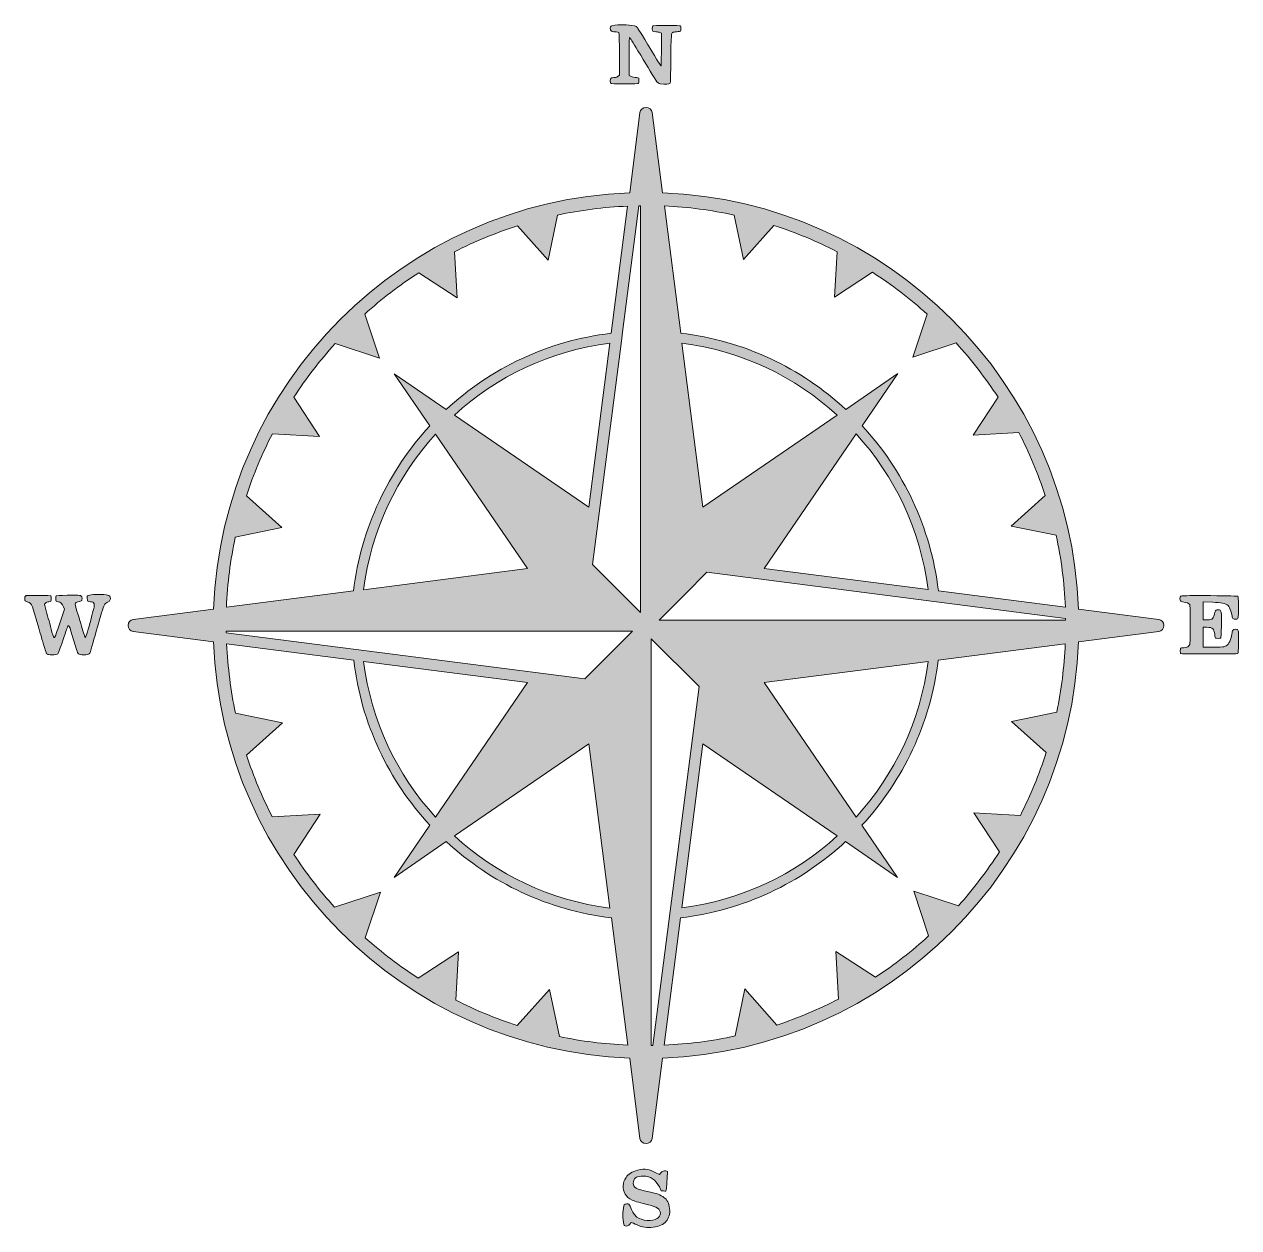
# Model space of a CAD drawing. Header units: inches. Extents: x 393 to 893, y -981 to -486.
import ezdxf

# ---------------------------------------------------------------- set-up
doc = ezdxf.new("R2010")
doc.units = ezdxf.units.IN
doc.header["$MEASUREMENT"] = 0
doc.layers.add('Layer 1', color=7, linetype='Continuous')

# ---------------------------------------------------------------- blocks, each defined once
blk = doc.blocks.new('block 3')
at = {"layer": 'Layer 1', "true_color": 0x3f403f}
h = blk.add_hatch(color=49, dxfattribs=at)
h.dxf.hatch_style = 2
edge = h.paths.add_edge_path()
edge.add_spline(control_points=[(637.04, -488.93), (637.62, -488.93), (638.04, -489.02), (638.12, -489.18), (638.29, -489.35), (638.37, -492.34), (638.37, -498.07), (638.37, -498.07), (638.37, -506.71), (638.37, -506.71), (638.37, -506.71), (637.87, -507.13), (637.87, -507.13), (637.62, -507.38), (637.04, -507.63), (636.13, -507.71), (635.3, -507.79), (634.88, -507.88), (634.8, -507.96), (634.71, -508.04), (634.63, -508.46), (634.63, -509.04), (634.63, -509.7), (634.71, -510.04), (634.8, -510.12), (634.88, -510.2), (636.79, -510.29), (640.53, -510.29), (644.27, -510.29), (646.1, -510.2), (646.26, -510.12), (646.35, -510.04), (646.43, -509.7), (646.43, -509.04), (646.43, -508.38), (646.43, -508.04), (646.35, -507.96), (646.26, -507.88), (645.76, -507.79), (644.85, -507.63), (643.94, -507.54), (643.27, -507.38), (642.94, -507.13), (642.94, -507.13), (642.36, -506.8), (642.36, -506.8), (642.36, -506.8), (642.36, -498.99), (642.36, -498.99), (642.36, -493.75), (642.44, -491.18), (642.61, -491.26), (642.69, -491.26), (643.85, -493.09), (646.01, -496.66), (649.09, -501.81), (651.58, -505.88), (653.41, -508.79), (653.99, -509.7), (654.57, -510.2), (655.15, -510.29), (657.48, -510.62), (658.81, -510.54), (659.31, -510.04), (659.39, -509.95), (659.47, -506.55), (659.56, -499.9), (659.56, -494), (659.72, -490.76), (659.89, -490.01), (659.97, -489.43), (660.22, -489.1), (660.55, -489.02), (660.64, -489.02), (661.13, -488.93), (661.97, -488.85), (662.96, -488.77), (663.46, -488.68), (663.54, -488.6), (663.63, -488.52), (663.71, -488.19), (663.71, -487.52), (663.71, -486.86), (663.63, -486.52), (663.54, -486.44), (663.46, -486.36), (661.55, -486.27), (657.81, -486.27), (654.16, -486.27), (652.24, -486.36), (652.08, -486.44), (652, -486.52), (651.91, -486.94), (651.91, -487.52), (651.91, -488.19), (652, -488.52), (652.08, -488.6), (652.16, -488.68), (652.58, -488.77), (653.32, -488.85), (654.16, -488.93), (654.74, -489.02), (655.07, -489.18), (655.07, -489.18), (655.65, -489.43), (655.65, -489.43), (655.65, -489.43), (655.65, -496.33), (655.65, -496.33), (655.65, -500.9), (655.57, -503.06), (655.49, -502.89), (655.4, -502.73), (655.24, -502.48), (655.07, -502.23), (654.9, -502.06), (654.16, -500.81), (652.83, -498.65), (648.51, -491.51), (646.18, -487.69), (645.76, -487.11), (645.51, -486.86), (645.18, -486.61), (644.6, -486.44), (641.61, -485.78), (638.45, -485.78), (635.3, -486.36), (634.71, -486.44), (634.46, -487.02), (634.71, -488.1), (634.88, -488.68), (635.63, -488.93), (637.04, -488.93)], knot_values=[0, 0, 0, 0, 1, 1, 1, 2, 2, 2, 3, 3, 3, 4, 4, 4, 5, 5, 5, 6, 6, 6, 7, 7, 7, 8, 8, 8, 9, 9, 9, 10, 10, 10, 11, 11, 11, 12, 12, 12, 13, 13, 13, 14, 14, 14, 15, 15, 15, 16, 16, 16, 17, 17, 17, 18, 18, 18, 19, 19, 19, 20, 20, 20, 21, 21, 21, 22, 22, 22, 23, 23, 23, 24, 24, 24, 25, 25, 25, 26, 26, 26, 27, 27, 27, 28, 28, 28, 29, 29, 29, 30, 30, 30, 31, 31, 31, 32, 32, 32, 33, 33, 33, 34, 34, 34, 35, 35, 35, 36, 36, 36, 37, 37, 37, 38, 38, 38, 39, 39, 39, 40, 40, 40, 41, 41, 41, 42, 42, 42, 43, 43, 43, 44, 44, 44, 44], degree=3, periodic=1)
h = blk.add_hatch(color=49, dxfattribs=at)
h.dxf.hatch_style = 2
edge = h.paths.add_edge_path()
edge.add_spline(control_points=[(860.54, -730.8), (860.54, -730.8), (827.47, -726.56), (827.47, -726.56), (823.98, -633.59), (749.04, -558.64), (656.07, -555.15), (656.07, -555.15), (651.83, -522.08), (651.83, -522.08), (651.66, -520.84), (650.58, -519.92), (649.34, -520.01), (649.34, -520.01), (649.34, -520.01), (649.34, -520.01), (649.34, -520.01), (649.34, -520.01), (649.34, -520.01), (649.34, -520.01), (649.34, -520.01), (649.34, -520.01), (649.34, -520.01), (649.34, -520.01), (649.34, -520.01), (649.34, -520.01), (649.34, -520.01), (649.34, -520.01), (649.34, -520.01), (649.34, -520.01), (649.34, -520.01), (648.09, -519.92), (647.01, -520.84), (646.84, -522.08), (646.84, -522.08), (642.61, -555.15), (642.61, -555.15), (549.63, -558.64), (474.69, -633.59), (471.2, -726.56), (471.2, -726.56), (438.13, -730.8), (438.13, -730.8), (436.89, -730.96), (435.97, -732.04), (436.06, -733.29), (436.06, -733.29), (436.06, -733.29), (436.06, -733.29), (436.06, -733.29), (436.06, -733.29), (436.06, -733.29), (436.06, -733.29), (436.06, -733.29), (436.06, -733.29), (436.06, -733.29), (436.06, -733.29), (436.06, -733.29), (436.06, -733.29), (436.06, -733.29), (436.06, -733.29), (435.97, -734.53), (436.89, -735.61), (438.13, -735.78), (438.13, -735.78), (471.2, -740.02), (471.2, -740.02), (474.69, -832.99), (549.63, -907.93), (642.61, -911.42), (642.61, -911.42), (646.84, -944.49), (646.84, -944.49), (647.01, -945.74), (648.09, -946.65), (649.34, -946.57), (649.34, -946.57), (649.34, -946.57), (649.34, -946.57), (649.34, -946.57), (649.34, -946.57), (649.34, -946.57), (649.34, -946.57), (649.34, -946.57), (649.34, -946.57), (649.34, -946.57), (649.34, -946.57), (649.34, -946.57), (649.34, -946.57), (649.34, -946.57), (649.34, -946.57), (650.58, -946.65), (651.66, -945.74), (651.83, -944.49), (651.83, -944.49), (656.07, -911.42), (656.07, -911.42), (749.04, -907.93), (823.98, -832.99), (827.47, -740.02), (827.47, -740.02), (860.54, -735.78), (860.54, -735.78), (861.79, -735.61), (862.7, -734.53), (862.62, -733.29), (862.62, -733.29), (862.62, -733.29), (862.62, -733.29), (862.62, -733.29), (862.62, -733.29), (862.62, -733.29), (862.62, -733.29), (862.62, -733.29), (862.62, -733.29), (862.62, -733.29), (862.62, -733.29), (862.62, -733.29), (862.62, -733.29), (862.62, -733.29), (862.62, -733.29), (862.62, -733.29), (862.62, -733.29), (862.62, -733.29), (862.7, -732.04), (861.79, -730.96), (860.54, -730.8)], knot_values=[0, 0, 0, 0, 1, 1, 1, 2, 2, 2, 3, 3, 3, 4, 4, 4, 5, 5, 5, 6, 6, 6, 7, 7, 7, 8, 8, 8, 9, 9, 9, 10, 10, 10, 11, 11, 11, 12, 12, 12, 13, 13, 13, 14, 14, 14, 15, 15, 15, 16, 16, 16, 17, 17, 17, 18, 18, 18, 19, 19, 19, 20, 20, 20, 21, 21, 21, 22, 22, 22, 23, 23, 23, 24, 24, 24, 25, 25, 25, 26, 26, 26, 27, 27, 27, 28, 28, 28, 29, 29, 29, 30, 30, 30, 31, 31, 31, 32, 32, 32, 33, 33, 33, 34, 34, 34, 35, 35, 35, 36, 36, 36, 37, 37, 37, 38, 38, 38, 39, 39, 39, 40, 40, 40, 41, 41, 41, 42, 42, 42, 42], degree=3, periodic=1)
edge = h.paths.add_edge_path()
edge.add_spline(control_points=[(480.17, -696.9), (480.17, -696.9), (499.28, -692.91), (499.28, -692.91), (499.28, -692.91), (484.74, -679.95), (484.74, -679.95), (487.65, -671.06), (491.23, -662.5), (495.46, -654.36), (495.46, -654.36), (514.82, -655.44), (514.82, -655.44), (514.82, -655.44), (504.27, -639.32), (504.27, -639.32), (509.34, -631.51), (515.07, -624.11), (521.3, -617.22), (521.3, -617.22), (539.5, -623.2), (539.5, -623.2), (539.5, -623.2), (533.52, -605.09), (533.52, -605.09), (540.41, -598.86), (547.89, -593.12), (555.7, -588.05), (555.7, -588.05), (571.57, -598.44), (571.57, -598.44), (571.57, -598.44), (570.49, -579.41), (570.49, -579.41), (578.8, -575.18), (587.44, -571.6), (596.41, -568.7), (596.41, -568.7), (609.04, -582.82), (609.04, -582.82), (609.04, -582.82), (612.86, -564.29), (612.86, -564.29), (622.25, -562.3), (631.89, -561.05), (641.69, -560.64), (641.69, -560.64), (634.96, -612.98), (634.96, -612.98), (608.87, -616.05), (585.28, -627.44), (567, -644.39), (567, -644.39), (545.56, -629.68), (545.56, -629.68), (545.56, -629.68), (560.27, -651.12), (560.27, -651.12), (543.32, -669.48), (531.94, -693.07), (528.86, -719.08), (528.86, -719.08), (476.52, -725.81), (476.52, -725.81), (476.93, -715.92), (478.18, -706.28), (480.17, -696.9)], knot_values=[0, 0, 0, 0, 1, 1, 1, 2, 2, 2, 3, 3, 3, 4, 4, 4, 5, 5, 5, 6, 6, 6, 7, 7, 7, 8, 8, 8, 9, 9, 9, 10, 10, 10, 11, 11, 11, 12, 12, 12, 13, 13, 13, 14, 14, 14, 15, 15, 15, 16, 16, 16, 17, 17, 17, 18, 18, 18, 19, 19, 19, 20, 20, 20, 21, 21, 21, 22, 22, 22, 22], degree=3, periodic=1)
edge = h.paths.add_edge_path()
edge.add_spline(control_points=[(570.41, -646.63), (587.77, -630.76), (609.95, -620.13), (634.46, -617.05), (634.46, -617.05), (625.74, -684.6), (625.74, -684.6), (625.74, -684.6), (570.41, -646.63), (570.41, -646.63)], knot_values=[0, 0, 0, 0, 1, 1, 1, 2, 2, 2, 3, 3, 3, 3], degree=3, periodic=1)
edge = h.paths.add_edge_path()
edge.add_spline(control_points=[(600.57, -709.86), (600.57, -709.86), (533.02, -718.58), (533.02, -718.58), (536.09, -694.07), (546.81, -671.89), (562.68, -654.52), (562.68, -654.52), (600.57, -709.86), (600.57, -709.86)], knot_values=[0, 0, 0, 0, 1, 1, 1, 2, 2, 2, 3, 3, 3, 3], degree=3, periodic=1)
edge = h.paths.add_edge_path()
edge.add_spline(control_points=[(613.69, -902.53), (613.69, -902.53), (609.62, -883.09), (609.62, -883.09), (609.62, -883.09), (596.33, -897.96), (596.33, -897.96), (587.52, -895.14), (579.05, -891.65), (570.99, -887.49), (570.99, -887.49), (572.15, -867.64), (572.15, -867.64), (572.15, -867.64), (555.53, -878.52), (555.53, -878.52), (547.81, -873.54), (540.49, -867.89), (533.68, -861.82), (533.68, -861.82), (539.91, -843.04), (539.91, -843.04), (539.91, -843.04), (521.05, -849.27), (521.05, -849.27), (514.9, -842.46), (509.25, -835.15), (504.27, -827.51), (504.27, -827.51), (515.15, -810.97), (515.15, -810.97), (515.15, -810.97), (495.38, -812.05), (495.38, -812.05), (491.23, -803.91), (487.65, -795.44), (484.83, -786.63), (484.83, -786.63), (499.62, -773.42), (499.62, -773.42), (499.62, -773.42), (480.26, -769.35), (480.26, -769.35), (478.26, -760.12), (477.1, -750.57), (476.6, -740.85), (476.6, -740.85), (528.95, -747.58), (528.95, -747.58), (532.02, -773.67), (543.4, -797.26), (560.35, -815.54), (560.35, -815.54), (545.65, -836.98), (545.65, -836.98), (545.65, -836.98), (567.08, -822.27), (567.08, -822.27), (585.44, -839.22), (609.04, -850.6), (635.05, -853.68), (635.05, -853.68), (641.78, -906.02), (641.78, -906.02), (632.14, -905.61), (622.75, -904.44), (613.69, -902.53)], knot_values=[0, 0, 0, 0, 1, 1, 1, 2, 2, 2, 3, 3, 3, 4, 4, 4, 5, 5, 5, 6, 6, 6, 7, 7, 7, 8, 8, 8, 9, 9, 9, 10, 10, 10, 11, 11, 11, 12, 12, 12, 13, 13, 13, 14, 14, 14, 15, 15, 15, 16, 16, 16, 17, 17, 17, 18, 18, 18, 19, 19, 19, 20, 20, 20, 21, 21, 21, 22, 22, 22, 22], degree=3, periodic=1)
edge = h.paths.add_edge_path()
edge.add_spline(control_points=[(562.6, -812.14), (546.73, -794.77), (536.09, -772.59), (533.02, -748.08), (533.02, -748.08), (600.57, -756.8), (600.57, -756.8), (600.57, -756.8), (562.6, -812.14), (562.6, -812.14)], knot_values=[0, 0, 0, 0, 1, 1, 1, 2, 2, 2, 3, 3, 3, 3], degree=3, periodic=1)
edge = h.paths.add_edge_path()
edge.add_spline(control_points=[(625.74, -782.06), (625.74, -782.06), (634.46, -849.61), (634.46, -849.61), (609.95, -846.53), (587.77, -835.81), (570.41, -819.95), (570.41, -819.95), (625.74, -782.06), (625.74, -782.06)], knot_values=[0, 0, 0, 0, 1, 1, 1, 2, 2, 2, 3, 3, 3, 3], degree=3, periodic=1)
edge = h.paths.add_edge_path()
edge.add_spline(control_points=[(633.97, -745.42), (633.97, -745.42), (624.08, -755.31), (624.08, -755.31), (624.08, -755.31), (476.35, -736.28), (476.35, -736.28), (476.35, -736.03), (476.35, -735.86), (476.35, -735.61), (476.35, -735.61), (528.03, -735.61), (528.03, -735.61), (528.03, -735.61), (532.02, -735.61), (532.02, -735.61), (532.02, -735.61), (643.77, -735.61), (643.77, -735.61), (643.77, -735.61), (633.97, -745.42), (633.97, -745.42)], knot_values=[0, 0, 0, 0, 1, 1, 1, 2, 2, 2, 3, 3, 3, 4, 4, 4, 5, 5, 5, 6, 6, 6, 7, 7, 7, 7], degree=3, periodic=1)
edge = h.paths.add_edge_path()
edge.add_spline(control_points=[(647.01, -612.15), (647.01, -612.15), (647.01, -616.14), (647.01, -616.14), (647.01, -616.14), (647.01, -727.89), (647.01, -727.89), (647.01, -727.89), (643.19, -724.07), (643.19, -724.07), (643.19, -724.07), (627.32, -708.2), (627.32, -708.2), (627.32, -708.2), (639.2, -616.22), (639.2, -616.22), (639.2, -616.22), (639.7, -612.48), (639.7, -612.48), (639.7, -612.48), (646.43, -560.47), (646.43, -560.47), (646.68, -560.47), (646.84, -560.47), (647.09, -560.47), (647.09, -560.47), (647.09, -612.15), (647.09, -612.15), (647.09, -612.15), (647.01, -612.15), (647.01, -612.15)], knot_values=[0, 0, 0, 0, 1, 1, 1, 2, 2, 2, 3, 3, 3, 4, 4, 4, 5, 5, 5, 6, 6, 6, 7, 7, 7, 8, 8, 8, 9, 9, 9, 10, 10, 10, 10], degree=3, periodic=1)
edge = h.paths.add_edge_path()
edge.add_spline(control_points=[(685.64, -564.29), (685.64, -564.29), (689.47, -582.65), (689.47, -582.65), (689.47, -582.65), (702.01, -568.61), (702.01, -568.61), (711.07, -571.52), (719.79, -575.09), (728.1, -579.41), (728.1, -579.41), (727.02, -598.11), (727.02, -598.11), (727.02, -598.11), (742.64, -587.89), (742.64, -587.89), (750.62, -593.04), (758.1, -598.77), (765.07, -605.09), (765.07, -605.09), (759.26, -622.78), (759.26, -622.78), (759.26, -622.78), (777.04, -616.97), (777.04, -616.97), (783.35, -623.95), (789.17, -631.42), (794.32, -639.32), (794.32, -639.32), (784.1, -654.94), (784.1, -654.94), (784.1, -654.94), (802.88, -653.86), (802.88, -653.86), (807.2, -662.17), (810.85, -670.81), (813.76, -679.78), (813.76, -679.78), (799.72, -692.33), (799.72, -692.33), (799.72, -692.33), (818.25, -696.15), (818.25, -696.15), (820.33, -705.79), (821.66, -715.67), (822.07, -725.73), (822.07, -725.73), (769.73, -719), (769.73, -719), (766.65, -692.91), (755.27, -669.31), (738.32, -651.03), (738.32, -651.03), (753.03, -629.6), (753.03, -629.6), (753.03, -629.6), (731.59, -644.3), (731.59, -644.3), (713.23, -627.35), (689.63, -615.97), (663.63, -612.9), (663.63, -612.9), (656.9, -560.55), (656.9, -560.55), (666.62, -560.97), (676.26, -562.3), (685.64, -564.29)], knot_values=[0, 0, 0, 0, 1, 1, 1, 2, 2, 2, 3, 3, 3, 4, 4, 4, 5, 5, 5, 6, 6, 6, 7, 7, 7, 8, 8, 8, 9, 9, 9, 10, 10, 10, 11, 11, 11, 12, 12, 12, 13, 13, 13, 14, 14, 14, 15, 15, 15, 16, 16, 16, 17, 17, 17, 18, 18, 18, 19, 19, 19, 20, 20, 20, 21, 21, 21, 22, 22, 22, 22], degree=3, periodic=1)
edge = h.paths.add_edge_path()
edge.add_spline(control_points=[(735.91, -654.44), (751.78, -671.8), (762.42, -693.99), (765.49, -718.5), (765.49, -718.5), (697.94, -709.77), (697.94, -709.77), (697.94, -709.77), (735.91, -654.44), (735.91, -654.44)], knot_values=[0, 0, 0, 0, 1, 1, 1, 2, 2, 2, 3, 3, 3, 3], degree=3, periodic=1)
edge = h.paths.add_edge_path()
edge.add_spline(control_points=[(672.77, -684.6), (672.77, -684.6), (664.04, -617.05), (664.04, -617.05), (688.55, -620.13), (710.74, -630.84), (728.1, -646.71), (728.1, -646.71), (672.77, -684.6), (672.77, -684.6)], knot_values=[0, 0, 0, 0, 1, 1, 1, 2, 2, 2, 3, 3, 3, 3], degree=3, periodic=1)
edge = h.paths.add_edge_path()
edge.add_spline(control_points=[(652.16, -906.19), (651.91, -906.19), (651.75, -906.19), (651.5, -906.19), (651.5, -906.19), (651.5, -854.51), (651.5, -854.51), (651.5, -854.51), (651.5, -850.52), (651.5, -850.52), (651.5, -850.52), (651.5, -738.77), (651.5, -738.77), (651.5, -738.77), (671.19, -758.46), (671.19, -758.46), (671.19, -758.46), (652.16, -906.19), (652.16, -906.19)], knot_values=[0, 0, 0, 0, 1, 1, 1, 2, 2, 2, 3, 3, 3, 4, 4, 4, 5, 5, 5, 6, 6, 6, 6], degree=3, periodic=1)
edge = h.paths.add_edge_path()
edge.add_spline(control_points=[(728.1, -819.95), (710.74, -835.81), (688.55, -846.45), (664.04, -849.52), (664.04, -849.52), (672.77, -781.98), (672.77, -781.98), (672.77, -781.98), (728.1, -819.95), (728.1, -819.95)], knot_values=[0, 0, 0, 0, 1, 1, 1, 2, 2, 2, 3, 3, 3, 3], degree=3, periodic=1)
edge = h.paths.add_edge_path()
edge.add_spline(control_points=[(697.94, -756.8), (697.94, -756.8), (765.49, -748.08), (765.49, -748.08), (762.42, -772.59), (751.7, -794.77), (735.83, -812.14), (735.83, -812.14), (697.94, -756.8), (697.94, -756.8)], knot_values=[0, 0, 0, 0, 1, 1, 1, 2, 2, 2, 3, 3, 3, 3], degree=3, periodic=1)
edge = h.paths.add_edge_path()
edge.add_spline(control_points=[(818.5, -768.93), (818.5, -768.93), (799.8, -772.84), (799.8, -772.84), (799.8, -772.84), (814.09, -785.63), (814.09, -785.63), (811.27, -794.6), (807.7, -803.16), (803.54, -811.47), (803.54, -811.47), (784.35, -810.39), (784.35, -810.39), (784.35, -810.39), (794.9, -826.51), (794.9, -826.51), (789.83, -834.32), (784.18, -841.71), (778.04, -848.69), (778.04, -848.69), (759.67, -842.63), (759.67, -842.63), (759.67, -842.63), (765.74, -861.07), (765.74, -861.07), (758.93, -867.3), (751.61, -873.04), (743.8, -878.11), (743.8, -878.11), (727.52, -867.47), (727.52, -867.47), (727.52, -867.47), (728.6, -887.08), (728.6, -887.08), (720.46, -891.32), (711.98, -894.89), (703.18, -897.8), (703.18, -897.8), (690.05, -882.92), (690.05, -882.92), (690.05, -882.92), (686.06, -902.28), (686.06, -902.28), (676.59, -904.36), (666.78, -905.61), (656.81, -906.02), (656.81, -906.02), (663.54, -853.68), (663.54, -853.68), (689.63, -850.6), (713.23, -839.22), (731.51, -822.27), (731.51, -822.27), (752.94, -836.98), (752.94, -836.98), (752.94, -836.98), (738.24, -815.54), (738.24, -815.54), (755.19, -797.18), (766.57, -773.58), (769.64, -747.58), (769.64, -747.58), (821.99, -740.85), (821.99, -740.85), (821.57, -750.4), (820.41, -759.79), (818.5, -768.93)], knot_values=[0, 0, 0, 0, 1, 1, 1, 2, 2, 2, 3, 3, 3, 4, 4, 4, 5, 5, 5, 6, 6, 6, 7, 7, 7, 8, 8, 8, 9, 9, 9, 10, 10, 10, 11, 11, 11, 12, 12, 12, 13, 13, 13, 14, 14, 14, 15, 15, 15, 16, 16, 16, 17, 17, 17, 18, 18, 18, 19, 19, 19, 20, 20, 20, 21, 21, 21, 22, 22, 22, 22], degree=3, periodic=1)
edge = h.paths.add_edge_path()
edge.add_spline(control_points=[(770.48, -731.04), (770.48, -731.04), (766.49, -731.04), (766.49, -731.04), (766.49, -731.04), (654.74, -731.04), (654.74, -731.04), (654.74, -731.04), (665.46, -720.33), (665.46, -720.33), (665.46, -720.33), (674.43, -711.35), (674.43, -711.35), (674.43, -711.35), (822.15, -730.38), (822.15, -730.38), (822.15, -730.63), (822.15, -730.8), (822.15, -731.04), (822.15, -731.04), (770.48, -731.04), (770.48, -731.04)], knot_values=[0, 0, 0, 0, 1, 1, 1, 2, 2, 2, 3, 3, 3, 4, 4, 4, 5, 5, 5, 6, 6, 6, 7, 7, 7, 7], degree=3, periodic=1)
h = blk.add_hatch(color=49, dxfattribs=at)
h.dxf.hatch_style = 2
edge = h.paths.add_edge_path()
edge.add_spline(control_points=[(428.08, -720.91), (425.26, -720.33), (422.51, -720.33), (419.69, -720.91), (419.36, -720.99), (419.11, -721.07), (419.11, -721.16), (419.11, -721.24), (419.11, -721.57), (419.19, -722.07), (419.27, -722.82), (419.36, -723.15), (419.44, -723.23), (419.52, -723.32), (419.94, -723.4), (420.52, -723.48), (421.18, -723.57), (421.6, -723.65), (421.77, -723.9), (421.93, -724.07), (422.1, -724.48), (422.1, -724.98), (422.1, -725.48), (421.52, -727.8), (420.35, -732.04), (419.19, -736.2), (418.53, -738.27), (418.44, -738.27), (418.36, -738.27), (418.28, -738.19), (418.19, -738.02), (417.86, -736.86), (417.2, -734.62), (416.12, -731.21), (414.87, -727.14), (414.21, -724.9), (414.21, -724.31), (414.21, -723.9), (414.87, -723.65), (416.12, -723.4), (416.61, -723.32), (416.95, -723.07), (417.03, -722.74), (417.11, -722.32), (417.11, -721.99), (417.03, -721.57), (416.95, -721.24), (416.61, -720.99), (416.03, -720.91), (415.45, -720.82), (413.71, -720.82), (410.88, -720.82), (407.97, -720.91), (406.48, -720.99), (406.4, -721.07), (406.31, -721.16), (406.23, -721.49), (406.23, -722.15), (406.23, -722.82), (406.31, -723.15), (406.4, -723.23), (406.48, -723.32), (406.73, -723.4), (407.31, -723.48), (408.22, -723.57), (408.89, -724.31), (409.39, -725.56), (409.39, -725.56), (409.8, -726.56), (409.8, -726.56), (409.8, -726.56), (407.89, -732.29), (407.89, -732.29), (406.64, -736.03), (405.98, -738.02), (405.81, -738.19), (405.48, -738.44), (405.15, -737.77), (404.65, -736.03), (403.82, -732.79), (403.07, -729.88), (402.32, -727.31), (402.32, -727.31), (401.58, -724.56), (401.58, -724.56), (401.58, -724.56), (402.07, -724.07), (402.07, -724.07), (402.32, -723.73), (402.82, -723.57), (403.32, -723.48), (403.9, -723.4), (404.23, -723.32), (404.23, -723.23), (404.32, -723.15), (404.4, -722.82), (404.4, -722.15), (404.4, -721.49), (404.32, -721.16), (404.23, -721.07), (404.15, -720.99), (402.57, -720.91), (399.42, -720.91), (396.26, -720.91), (394.51, -720.91), (394.1, -720.99), (393.52, -721.07), (393.27, -721.74), (393.52, -722.82), (393.6, -723.15), (393.93, -723.4), (394.51, -723.57), (395.59, -723.82), (396.26, -724.48), (396.59, -725.56), (396.59, -725.56), (399.25, -734.45), (399.25, -734.45), (400.58, -738.94), (401.41, -741.93), (401.91, -743.34), (402.16, -744.34), (402.49, -744.92), (402.66, -745.09), (402.91, -745.25), (403.57, -745.33), (404.65, -745.33), (405.98, -745.33), (406.81, -745.17), (407.06, -744.92), (407.31, -744.67), (408.06, -742.76), (409.3, -739.1), (410.47, -735.53), (411.13, -733.62), (411.3, -733.45), (411.55, -733.04), (411.96, -733.79), (412.46, -735.61), (412.46, -735.61), (414.79, -743.17), (414.79, -743.17), (415.04, -744.17), (415.37, -744.75), (415.62, -745), (415.87, -745.17), (416.61, -745.33), (417.69, -745.33), (419.02, -745.33), (419.77, -745.25), (420.02, -745), (420.27, -744.75), (420.69, -743.59), (421.27, -741.51), (421.52, -740.6), (422.76, -736.11), (425.09, -728.14), (425.67, -726.39), (426, -725.23), (426.25, -724.81), (426.5, -724.31), (426.92, -723.98), (427.58, -723.73), (428.5, -723.32), (428.91, -722.65), (428.66, -721.66), (428.75, -721.24), (428.5, -720.99), (428.08, -720.91)], knot_values=[0, 0, 0, 0, 1, 1, 1, 2, 2, 2, 3, 3, 3, 4, 4, 4, 5, 5, 5, 6, 6, 6, 7, 7, 7, 8, 8, 8, 9, 9, 9, 10, 10, 10, 11, 11, 11, 12, 12, 12, 13, 13, 13, 14, 14, 14, 15, 15, 15, 16, 16, 16, 17, 17, 17, 18, 18, 18, 19, 19, 19, 20, 20, 20, 21, 21, 21, 22, 22, 22, 23, 23, 23, 24, 24, 24, 25, 25, 25, 26, 26, 26, 27, 27, 27, 28, 28, 28, 29, 29, 29, 30, 30, 30, 31, 31, 31, 32, 32, 32, 33, 33, 33, 34, 34, 34, 35, 35, 35, 36, 36, 36, 37, 37, 37, 38, 38, 38, 39, 39, 39, 40, 40, 40, 41, 41, 41, 42, 42, 42, 43, 43, 43, 44, 44, 44, 45, 45, 45, 46, 46, 46, 47, 47, 47, 48, 48, 48, 49, 49, 49, 50, 50, 50, 51, 51, 51, 52, 52, 52, 53, 53, 53, 54, 54, 54, 55, 55, 55, 56, 56, 56, 56], degree=3, periodic=1)
h = blk.add_hatch(color=49, dxfattribs=at)
h.dxf.hatch_style = 2
edge = h.paths.add_edge_path()
edge.add_spline(control_points=[(893.36, -735.86), (893.28, -735.28), (893.03, -734.95), (892.61, -734.87), (892.28, -734.78), (891.86, -734.78), (891.53, -734.87), (891.2, -734.95), (890.95, -735.28), (890.78, -735.78), (890.7, -736.36), (890.53, -737.19), (890.28, -738.27), (890.03, -739.44), (889.54, -740.35), (889.04, -740.93), (888.54, -741.51), (887.96, -741.85), (887.38, -742.01), (886.79, -742.18), (885.22, -742.26), (882.64, -742.26), (882.64, -742.26), (878.74, -742.26), (878.74, -742.26), (878.74, -742.26), (878.74, -734.04), (878.74, -734.04), (878.74, -734.04), (880.23, -734.04), (880.23, -734.04), (881.48, -734.04), (882.31, -734.2), (882.72, -734.62), (883.14, -734.95), (883.39, -735.78), (883.55, -737.11), (883.72, -737.94), (883.8, -738.36), (883.89, -738.44), (883.97, -738.52), (884.39, -738.61), (884.97, -738.61), (885.55, -738.61), (885.96, -738.52), (886.05, -738.44), (886.13, -738.36), (886.21, -736.69), (886.3, -733.54), (886.38, -730.38), (886.38, -728.47), (886.21, -727.89), (886.13, -727.31), (885.88, -726.97), (885.47, -726.89), (885.13, -726.81), (884.72, -726.81), (884.39, -726.89), (883.97, -726.97), (883.72, -727.31), (883.64, -727.8), (883.47, -729.05), (883.14, -729.96), (882.64, -730.46), (882.39, -730.8), (881.64, -730.96), (880.48, -730.96), (880.48, -730.96), (878.74, -730.96), (878.74, -730.96), (878.74, -730.96), (878.74, -723.57), (878.74, -723.57), (878.74, -723.57), (882.72, -723.73), (882.72, -723.73), (886.05, -723.82), (888.12, -724.23), (889.04, -725.06), (889.54, -725.56), (889.95, -726.31), (890.2, -727.39), (890.53, -728.55), (890.7, -729.3), (890.78, -729.8), (890.87, -730.3), (891.12, -730.63), (891.53, -730.63), (891.86, -730.71), (892.28, -730.71), (892.61, -730.63), (893.03, -730.55), (893.28, -730.13), (893.28, -729.47), (893.36, -728.72), (893.44, -727.22), (893.36, -724.9), (893.28, -722.57), (893.19, -721.32), (893.11, -721.24), (893.03, -721.16), (889.29, -721.07), (881.89, -720.99), (874.5, -720.99), (870.51, -720.99), (870.01, -721.07), (869.35, -721.16), (869.1, -721.82), (869.35, -722.9), (869.43, -723.23), (869.76, -723.48), (870.34, -723.57), (872.01, -723.82), (873, -724.15), (873.25, -724.65), (873.42, -724.98), (873.5, -727.72), (873.5, -732.79), (873.5, -737.86), (873.42, -740.6), (873.25, -741.18), (873, -741.93), (872.17, -742.34), (870.76, -742.43), (870.01, -742.51), (869.6, -742.59), (869.51, -742.68), (869.43, -742.76), (869.35, -743.09), (869.35, -743.76), (869.35, -744.42), (869.43, -744.75), (869.51, -744.84), (869.6, -744.92), (873.58, -745), (881.31, -745), (889.04, -745), (893.03, -744.92), (893.11, -744.84), (893.19, -744.75), (893.28, -743.34), (893.36, -740.77), (893.44, -738.11), (893.44, -736.44), (893.36, -735.86)], knot_values=[0, 0, 0, 0, 1, 1, 1, 2, 2, 2, 3, 3, 3, 4, 4, 4, 5, 5, 5, 6, 6, 6, 7, 7, 7, 8, 8, 8, 9, 9, 9, 10, 10, 10, 11, 11, 11, 12, 12, 12, 13, 13, 13, 14, 14, 14, 15, 15, 15, 16, 16, 16, 17, 17, 17, 18, 18, 18, 19, 19, 19, 20, 20, 20, 21, 21, 21, 22, 22, 22, 23, 23, 23, 24, 24, 24, 25, 25, 25, 26, 26, 26, 27, 27, 27, 28, 28, 28, 29, 29, 29, 30, 30, 30, 31, 31, 31, 32, 32, 32, 33, 33, 33, 34, 34, 34, 35, 35, 35, 36, 36, 36, 37, 37, 37, 38, 38, 38, 39, 39, 39, 40, 40, 40, 41, 41, 41, 42, 42, 42, 43, 43, 43, 44, 44, 44, 45, 45, 45, 46, 46, 46, 47, 47, 47, 48, 48, 48, 48], degree=3, periodic=1)
h = blk.add_hatch(color=49, dxfattribs=at)
h.dxf.hatch_style = 2
edge = h.paths.add_edge_path()
edge.add_spline(control_points=[(657.15, -969.08), (656.07, -968.09), (654.24, -967.26), (651.83, -966.76), (651.83, -966.76), (648.51, -966.01), (648.51, -966.01), (646.59, -965.59), (645.35, -965.1), (644.77, -964.51), (644.1, -963.93), (643.94, -963.18), (644.19, -962.27), (644.35, -961.36), (644.77, -960.78), (645.35, -960.44), (645.93, -960.11), (646.93, -959.94), (648.26, -959.94), (651.16, -959.94), (653.32, -961.44), (654.82, -964.43), (654.82, -964.43), (655.57, -966.01), (655.57, -966.01), (656.23, -966.01), (656.9, -966.09), (657.56, -966.18), (657.56, -966.18), (657.73, -965.1), (657.73, -965.1), (657.81, -964.35), (657.89, -962.94), (657.98, -961.02), (657.98, -961.02), (658.14, -958.03), (658.14, -958.03), (658.14, -958.03), (657.48, -957.87), (657.48, -957.87), (656.65, -957.7), (655.98, -957.95), (655.4, -958.62), (655.4, -958.62), (654.82, -959.28), (654.82, -959.28), (654.82, -959.28), (653.16, -958.45), (653.16, -958.45), (652, -957.87), (650.92, -957.45), (649.84, -957.29), (648.67, -957.04), (647.34, -957.12), (645.93, -957.53), (643.52, -958.12), (641.94, -959.11), (641.11, -960.53), (639.62, -962.77), (639.53, -965.1), (640.78, -967.34), (641.36, -968.42), (642.27, -969.25), (643.6, -969.83), (644.85, -970.41), (647.18, -971.08), (650.42, -971.83), (653.66, -972.49), (655.24, -973.65), (655.24, -975.23), (655.24, -976.15), (654.82, -976.89), (653.91, -977.48), (652.99, -978.14), (651.58, -978.39), (649.84, -978.22), (648.09, -978.06), (646.68, -977.64), (645.6, -976.81), (644.52, -975.98), (643.69, -974.73), (643.11, -973.07), (642.77, -972.07), (642.36, -971.49), (642.03, -971.41), (640.95, -971.24), (640.36, -971.49), (640.2, -972.16), (639.7, -974.73), (639.7, -977.31), (640.2, -979.88), (640.28, -980.3), (640.61, -980.55), (641.19, -980.55), (641.94, -980.55), (642.52, -980.13), (643.11, -979.22), (643.27, -978.97), (643.85, -979.14), (644.93, -979.72), (647.01, -980.8), (649.09, -981.21), (651.33, -981.13), (653.99, -980.96), (655.9, -980.3), (657.23, -979.05), (658.48, -977.89), (659.14, -976.23), (659.14, -974.15), (658.97, -971.74), (658.39, -970.16), (657.15, -969.08)], knot_values=[0, 0, 0, 0, 1, 1, 1, 2, 2, 2, 3, 3, 3, 4, 4, 4, 5, 5, 5, 6, 6, 6, 7, 7, 7, 8, 8, 8, 9, 9, 9, 10, 10, 10, 11, 11, 11, 12, 12, 12, 13, 13, 13, 14, 14, 14, 15, 15, 15, 16, 16, 16, 17, 17, 17, 18, 18, 18, 19, 19, 19, 20, 20, 20, 21, 21, 21, 22, 22, 22, 23, 23, 23, 24, 24, 24, 25, 25, 25, 26, 26, 26, 27, 27, 27, 28, 28, 28, 29, 29, 29, 30, 30, 30, 31, 31, 31, 32, 32, 32, 33, 33, 33, 34, 34, 34, 35, 35, 35, 36, 36, 36, 37, 37, 37, 37], degree=3, periodic=1)
at = {"layer": 'Layer 1', "lineweight": 0}
for points, knots in [([(637.04, -488.93), (637.62, -488.93), (638.04, -489.02), (638.12, -489.18), (638.29, -489.35), (638.37, -492.34), (638.37, -498.07), (638.37, -498.07), (638.37, -506.71), (638.37, -506.71), (638.37, -506.71), (637.87, -507.13), (637.87, -507.13), (637.62, -507.38), (637.04, -507.63), (636.13, -507.71), (635.3, -507.79), (634.88, -507.88), (634.8, -507.96), (634.71, -508.04), (634.63, -508.46), (634.63, -509.04), (634.63, -509.7), (634.71, -510.04), (634.8, -510.12), (634.88, -510.2), (636.79, -510.29), (640.53, -510.29), (644.27, -510.29), (646.1, -510.2), (646.26, -510.12), (646.35, -510.04), (646.43, -509.7), (646.43, -509.04), (646.43, -508.38), (646.43, -508.04), (646.35, -507.96), (646.26, -507.88), (645.76, -507.79), (644.85, -507.63), (643.94, -507.54), (643.27, -507.38), (642.94, -507.13), (642.94, -507.13), (642.36, -506.8), (642.36, -506.8), (642.36, -506.8), (642.36, -498.99), (642.36, -498.99), (642.36, -493.75), (642.44, -491.18), (642.61, -491.26), (642.69, -491.26), (643.85, -493.09), (646.01, -496.66), (649.09, -501.81), (651.58, -505.88), (653.41, -508.79), (653.99, -509.7), (654.57, -510.2), (655.15, -510.29), (657.48, -510.62), (658.81, -510.54), (659.31, -510.04), (659.39, -509.95), (659.47, -506.55), (659.56, -499.9), (659.56, -494), (659.72, -490.76), (659.89, -490.01), (659.97, -489.43), (660.22, -489.1), (660.55, -489.02), (660.64, -489.02), (661.13, -488.93), (661.97, -488.85), (662.96, -488.77), (663.46, -488.68), (663.54, -488.6), (663.63, -488.52), (663.71, -488.19), (663.71, -487.52), (663.71, -486.86), (663.63, -486.52), (663.54, -486.44), (663.46, -486.36), (661.55, -486.27), (657.81, -486.27), (654.16, -486.27), (652.24, -486.36), (652.08, -486.44), (652, -486.52), (651.91, -486.94), (651.91, -487.52), (651.91, -488.19), (652, -488.52), (652.08, -488.6), (652.16, -488.68), (652.58, -488.77), (653.32, -488.85), (654.16, -488.93), (654.74, -489.02), (655.07, -489.18), (655.07, -489.18), (655.65, -489.43), (655.65, -489.43), (655.65, -489.43), (655.65, -496.33), (655.65, -496.33), (655.65, -500.9), (655.57, -503.06), (655.49, -502.89), (655.4, -502.73), (655.24, -502.48), (655.07, -502.23), (654.9, -502.06), (654.16, -500.81), (652.83, -498.65), (648.51, -491.51), (646.18, -487.69), (645.76, -487.11), (645.51, -486.86), (645.18, -486.61), (644.6, -486.44), (641.61, -485.78), (638.45, -485.78), (635.3, -486.36), (634.71, -486.44), (634.46, -487.02), (634.71, -488.1), (634.88, -488.68), (635.63, -488.93), (637.04, -488.93)], [0, 0, 0, 0, 1, 1, 1, 2, 2, 2, 3, 3, 3, 4, 4, 4, 5, 5, 5, 6, 6, 6, 7, 7, 7, 8, 8, 8, 9, 9, 9, 10, 10, 10, 11, 11, 11, 12, 12, 12, 13, 13, 13, 14, 14, 14, 15, 15, 15, 16, 16, 16, 17, 17, 17, 18, 18, 18, 19, 19, 19, 20, 20, 20, 21, 21, 21, 22, 22, 22, 23, 23, 23, 24, 24, 24, 25, 25, 25, 26, 26, 26, 27, 27, 27, 28, 28, 28, 29, 29, 29, 30, 30, 30, 31, 31, 31, 32, 32, 32, 33, 33, 33, 34, 34, 34, 35, 35, 35, 36, 36, 36, 37, 37, 37, 38, 38, 38, 39, 39, 39, 40, 40, 40, 41, 41, 41, 42, 42, 42, 43, 43, 43, 44, 44, 44, 44]), ([(860.54, -730.8), (860.54, -730.8), (827.47, -726.56), (827.47, -726.56), (823.98, -633.59), (749.04, -558.64), (656.07, -555.15), (656.07, -555.15), (651.83, -522.08), (651.83, -522.08), (651.66, -520.84), (650.58, -519.92), (649.34, -520.01), (649.34, -520.01), (649.34, -520.01), (649.34, -520.01), (649.34, -520.01), (649.34, -520.01), (649.34, -520.01), (649.34, -520.01), (649.34, -520.01), (649.34, -520.01), (649.34, -520.01), (649.34, -520.01), (649.34, -520.01), (649.34, -520.01), (649.34, -520.01), (649.34, -520.01), (649.34, -520.01), (649.34, -520.01), (649.34, -520.01), (648.09, -519.92), (647.01, -520.84), (646.84, -522.08), (646.84, -522.08), (642.61, -555.15), (642.61, -555.15), (549.63, -558.64), (474.69, -633.59), (471.2, -726.56), (471.2, -726.56), (438.13, -730.8), (438.13, -730.8), (436.89, -730.96), (435.97, -732.04), (436.06, -733.29), (436.06, -733.29), (436.06, -733.29), (436.06, -733.29), (436.06, -733.29), (436.06, -733.29), (436.06, -733.29), (436.06, -733.29), (436.06, -733.29), (436.06, -733.29), (436.06, -733.29), (436.06, -733.29), (436.06, -733.29), (436.06, -733.29), (436.06, -733.29), (436.06, -733.29), (435.97, -734.53), (436.89, -735.61), (438.13, -735.78), (438.13, -735.78), (471.2, -740.02), (471.2, -740.02), (474.69, -832.99), (549.63, -907.93), (642.61, -911.42), (642.61, -911.42), (646.84, -944.49), (646.84, -944.49), (647.01, -945.74), (648.09, -946.65), (649.34, -946.57), (649.34, -946.57), (649.34, -946.57), (649.34, -946.57), (649.34, -946.57), (649.34, -946.57), (649.34, -946.57), (649.34, -946.57), (649.34, -946.57), (649.34, -946.57), (649.34, -946.57), (649.34, -946.57), (649.34, -946.57), (649.34, -946.57), (649.34, -946.57), (649.34, -946.57), (650.58, -946.65), (651.66, -945.74), (651.83, -944.49), (651.83, -944.49), (656.07, -911.42), (656.07, -911.42), (749.04, -907.93), (823.98, -832.99), (827.47, -740.02), (827.47, -740.02), (860.54, -735.78), (860.54, -735.78), (861.79, -735.61), (862.7, -734.53), (862.62, -733.29), (862.62, -733.29), (862.62, -733.29), (862.62, -733.29), (862.62, -733.29), (862.62, -733.29), (862.62, -733.29), (862.62, -733.29), (862.62, -733.29), (862.62, -733.29), (862.62, -733.29), (862.62, -733.29), (862.62, -733.29), (862.62, -733.29), (862.62, -733.29), (862.62, -733.29), (862.62, -733.29), (862.62, -733.29), (862.62, -733.29), (862.7, -732.04), (861.79, -730.96), (860.54, -730.8)], [0, 0, 0, 0, 1, 1, 1, 2, 2, 2, 3, 3, 3, 4, 4, 4, 5, 5, 5, 6, 6, 6, 7, 7, 7, 8, 8, 8, 9, 9, 9, 10, 10, 10, 11, 11, 11, 12, 12, 12, 13, 13, 13, 14, 14, 14, 15, 15, 15, 16, 16, 16, 17, 17, 17, 18, 18, 18, 19, 19, 19, 20, 20, 20, 21, 21, 21, 22, 22, 22, 23, 23, 23, 24, 24, 24, 25, 25, 25, 26, 26, 26, 27, 27, 27, 28, 28, 28, 29, 29, 29, 30, 30, 30, 31, 31, 31, 32, 32, 32, 33, 33, 33, 34, 34, 34, 35, 35, 35, 36, 36, 36, 37, 37, 37, 38, 38, 38, 39, 39, 39, 40, 40, 40, 41, 41, 41, 42, 42, 42, 42]), ([(480.17, -696.9), (480.17, -696.9), (499.28, -692.91), (499.28, -692.91), (499.28, -692.91), (484.74, -679.95), (484.74, -679.95), (487.65, -671.06), (491.23, -662.5), (495.46, -654.36), (495.46, -654.36), (514.82, -655.44), (514.82, -655.44), (514.82, -655.44), (504.27, -639.32), (504.27, -639.32), (509.34, -631.51), (515.07, -624.11), (521.3, -617.22), (521.3, -617.22), (539.5, -623.2), (539.5, -623.2), (539.5, -623.2), (533.52, -605.09), (533.52, -605.09), (540.41, -598.86), (547.89, -593.12), (555.7, -588.05), (555.7, -588.05), (571.57, -598.44), (571.57, -598.44), (571.57, -598.44), (570.49, -579.41), (570.49, -579.41), (578.8, -575.18), (587.44, -571.6), (596.41, -568.7), (596.41, -568.7), (609.04, -582.82), (609.04, -582.82), (609.04, -582.82), (612.86, -564.29), (612.86, -564.29), (622.25, -562.3), (631.89, -561.05), (641.69, -560.64), (641.69, -560.64), (634.96, -612.98), (634.96, -612.98), (608.87, -616.05), (585.28, -627.44), (567, -644.39), (567, -644.39), (545.56, -629.68), (545.56, -629.68), (545.56, -629.68), (560.27, -651.12), (560.27, -651.12), (543.32, -669.48), (531.94, -693.07), (528.86, -719.08), (528.86, -719.08), (476.52, -725.81), (476.52, -725.81), (476.93, -715.92), (478.18, -706.28), (480.17, -696.9)], [0, 0, 0, 0, 1, 1, 1, 2, 2, 2, 3, 3, 3, 4, 4, 4, 5, 5, 5, 6, 6, 6, 7, 7, 7, 8, 8, 8, 9, 9, 9, 10, 10, 10, 11, 11, 11, 12, 12, 12, 13, 13, 13, 14, 14, 14, 15, 15, 15, 16, 16, 16, 17, 17, 17, 18, 18, 18, 19, 19, 19, 20, 20, 20, 21, 21, 21, 22, 22, 22, 22]), ([(647.01, -612.15), (647.01, -612.15), (647.01, -616.14), (647.01, -616.14), (647.01, -616.14), (647.01, -727.89), (647.01, -727.89), (647.01, -727.89), (643.19, -724.07), (643.19, -724.07), (643.19, -724.07), (627.32, -708.2), (627.32, -708.2), (627.32, -708.2), (639.2, -616.22), (639.2, -616.22), (639.2, -616.22), (639.7, -612.48), (639.7, -612.48), (639.7, -612.48), (646.43, -560.47), (646.43, -560.47), (646.68, -560.47), (646.84, -560.47), (647.09, -560.47), (647.09, -560.47), (647.09, -612.15), (647.09, -612.15), (647.09, -612.15), (647.01, -612.15), (647.01, -612.15)], [0, 0, 0, 0, 1, 1, 1, 2, 2, 2, 3, 3, 3, 4, 4, 4, 5, 5, 5, 6, 6, 6, 7, 7, 7, 8, 8, 8, 9, 9, 9, 10, 10, 10, 10]), ([(685.64, -564.29), (685.64, -564.29), (689.47, -582.65), (689.47, -582.65), (689.47, -582.65), (702.01, -568.61), (702.01, -568.61), (711.07, -571.52), (719.79, -575.09), (728.1, -579.41), (728.1, -579.41), (727.02, -598.11), (727.02, -598.11), (727.02, -598.11), (742.64, -587.89), (742.64, -587.89), (750.62, -593.04), (758.1, -598.77), (765.07, -605.09), (765.07, -605.09), (759.26, -622.78), (759.26, -622.78), (759.26, -622.78), (777.04, -616.97), (777.04, -616.97), (783.35, -623.95), (789.17, -631.42), (794.32, -639.32), (794.32, -639.32), (784.1, -654.94), (784.1, -654.94), (784.1, -654.94), (802.88, -653.86), (802.88, -653.86), (807.2, -662.17), (810.85, -670.81), (813.76, -679.78), (813.76, -679.78), (799.72, -692.33), (799.72, -692.33), (799.72, -692.33), (818.25, -696.15), (818.25, -696.15), (820.33, -705.79), (821.66, -715.67), (822.07, -725.73), (822.07, -725.73), (769.73, -719), (769.73, -719), (766.65, -692.91), (755.27, -669.31), (738.32, -651.03), (738.32, -651.03), (753.03, -629.6), (753.03, -629.6), (753.03, -629.6), (731.59, -644.3), (731.59, -644.3), (713.23, -627.35), (689.63, -615.97), (663.63, -612.9), (663.63, -612.9), (656.9, -560.55), (656.9, -560.55), (666.62, -560.97), (676.26, -562.3), (685.64, -564.29)], [0, 0, 0, 0, 1, 1, 1, 2, 2, 2, 3, 3, 3, 4, 4, 4, 5, 5, 5, 6, 6, 6, 7, 7, 7, 8, 8, 8, 9, 9, 9, 10, 10, 10, 11, 11, 11, 12, 12, 12, 13, 13, 13, 14, 14, 14, 15, 15, 15, 16, 16, 16, 17, 17, 17, 18, 18, 18, 19, 19, 19, 20, 20, 20, 21, 21, 21, 22, 22, 22, 22]), ([(570.41, -646.63), (587.77, -630.76), (609.95, -620.13), (634.46, -617.05), (634.46, -617.05), (625.74, -684.6), (625.74, -684.6), (625.74, -684.6), (570.41, -646.63), (570.41, -646.63)], [0, 0, 0, 0, 1, 1, 1, 2, 2, 2, 3, 3, 3, 3]), ([(672.77, -684.6), (672.77, -684.6), (664.04, -617.05), (664.04, -617.05), (688.55, -620.13), (710.74, -630.84), (728.1, -646.71), (728.1, -646.71), (672.77, -684.6), (672.77, -684.6)], [0, 0, 0, 0, 1, 1, 1, 2, 2, 2, 3, 3, 3, 3]), ([(600.57, -709.86), (600.57, -709.86), (533.02, -718.58), (533.02, -718.58), (536.09, -694.07), (546.81, -671.89), (562.68, -654.52), (562.68, -654.52), (600.57, -709.86), (600.57, -709.86)], [0, 0, 0, 0, 1, 1, 1, 2, 2, 2, 3, 3, 3, 3]), ([(735.91, -654.44), (751.78, -671.8), (762.42, -693.99), (765.49, -718.5), (765.49, -718.5), (697.94, -709.77), (697.94, -709.77), (697.94, -709.77), (735.91, -654.44), (735.91, -654.44)], [0, 0, 0, 0, 1, 1, 1, 2, 2, 2, 3, 3, 3, 3]), ([(770.48, -731.04), (770.48, -731.04), (766.49, -731.04), (766.49, -731.04), (766.49, -731.04), (654.74, -731.04), (654.74, -731.04), (654.74, -731.04), (665.46, -720.33), (665.46, -720.33), (665.46, -720.33), (674.43, -711.35), (674.43, -711.35), (674.43, -711.35), (822.15, -730.38), (822.15, -730.38), (822.15, -730.63), (822.15, -730.8), (822.15, -731.04), (822.15, -731.04), (770.48, -731.04), (770.48, -731.04)], [0, 0, 0, 0, 1, 1, 1, 2, 2, 2, 3, 3, 3, 4, 4, 4, 5, 5, 5, 6, 6, 6, 7, 7, 7, 7]), ([(428.08, -720.91), (425.26, -720.33), (422.51, -720.33), (419.69, -720.91), (419.36, -720.99), (419.11, -721.07), (419.11, -721.16), (419.11, -721.24), (419.11, -721.57), (419.19, -722.07), (419.27, -722.82), (419.36, -723.15), (419.44, -723.23), (419.52, -723.32), (419.94, -723.4), (420.52, -723.48), (421.18, -723.57), (421.6, -723.65), (421.77, -723.9), (421.93, -724.07), (422.1, -724.48), (422.1, -724.98), (422.1, -725.48), (421.52, -727.8), (420.35, -732.04), (419.19, -736.2), (418.53, -738.27), (418.44, -738.27), (418.36, -738.27), (418.28, -738.19), (418.19, -738.02), (417.86, -736.86), (417.2, -734.62), (416.12, -731.21), (414.87, -727.14), (414.21, -724.9), (414.21, -724.31), (414.21, -723.9), (414.87, -723.65), (416.12, -723.4), (416.61, -723.32), (416.95, -723.07), (417.03, -722.74), (417.11, -722.32), (417.11, -721.99), (417.03, -721.57), (416.95, -721.24), (416.61, -720.99), (416.03, -720.91), (415.45, -720.82), (413.71, -720.82), (410.88, -720.82), (407.97, -720.91), (406.48, -720.99), (406.4, -721.07), (406.31, -721.16), (406.23, -721.49), (406.23, -722.15), (406.23, -722.82), (406.31, -723.15), (406.4, -723.23), (406.48, -723.32), (406.73, -723.4), (407.31, -723.48), (408.22, -723.57), (408.89, -724.31), (409.39, -725.56), (409.39, -725.56), (409.8, -726.56), (409.8, -726.56), (409.8, -726.56), (407.89, -732.29), (407.89, -732.29), (406.64, -736.03), (405.98, -738.02), (405.81, -738.19), (405.48, -738.44), (405.15, -737.77), (404.65, -736.03), (403.82, -732.79), (403.07, -729.88), (402.32, -727.31), (402.32, -727.31), (401.58, -724.56), (401.58, -724.56), (401.58, -724.56), (402.07, -724.07), (402.07, -724.07), (402.32, -723.73), (402.82, -723.57), (403.32, -723.48), (403.9, -723.4), (404.23, -723.32), (404.23, -723.23), (404.32, -723.15), (404.4, -722.82), (404.4, -722.15), (404.4, -721.49), (404.32, -721.16), (404.23, -721.07), (404.15, -720.99), (402.57, -720.91), (399.42, -720.91), (396.26, -720.91), (394.51, -720.91), (394.1, -720.99), (393.52, -721.07), (393.27, -721.74), (393.52, -722.82), (393.6, -723.15), (393.93, -723.4), (394.51, -723.57), (395.59, -723.82), (396.26, -724.48), (396.59, -725.56), (396.59, -725.56), (399.25, -734.45), (399.25, -734.45), (400.58, -738.94), (401.41, -741.93), (401.91, -743.34), (402.16, -744.34), (402.49, -744.92), (402.66, -745.09), (402.91, -745.25), (403.57, -745.33), (404.65, -745.33), (405.98, -745.33), (406.81, -745.17), (407.06, -744.92), (407.31, -744.67), (408.06, -742.76), (409.3, -739.1), (410.47, -735.53), (411.13, -733.62), (411.3, -733.45), (411.55, -733.04), (411.96, -733.79), (412.46, -735.61), (412.46, -735.61), (414.79, -743.17), (414.79, -743.17), (415.04, -744.17), (415.37, -744.75), (415.62, -745), (415.87, -745.17), (416.61, -745.33), (417.69, -745.33), (419.02, -745.33), (419.77, -745.25), (420.02, -745), (420.27, -744.75), (420.69, -743.59), (421.27, -741.51), (421.52, -740.6), (422.76, -736.11), (425.09, -728.14), (425.67, -726.39), (426, -725.23), (426.25, -724.81), (426.5, -724.31), (426.92, -723.98), (427.58, -723.73), (428.5, -723.32), (428.91, -722.65), (428.66, -721.66), (428.75, -721.24), (428.5, -720.99), (428.08, -720.91)], [0, 0, 0, 0, 1, 1, 1, 2, 2, 2, 3, 3, 3, 4, 4, 4, 5, 5, 5, 6, 6, 6, 7, 7, 7, 8, 8, 8, 9, 9, 9, 10, 10, 10, 11, 11, 11, 12, 12, 12, 13, 13, 13, 14, 14, 14, 15, 15, 15, 16, 16, 16, 17, 17, 17, 18, 18, 18, 19, 19, 19, 20, 20, 20, 21, 21, 21, 22, 22, 22, 23, 23, 23, 24, 24, 24, 25, 25, 25, 26, 26, 26, 27, 27, 27, 28, 28, 28, 29, 29, 29, 30, 30, 30, 31, 31, 31, 32, 32, 32, 33, 33, 33, 34, 34, 34, 35, 35, 35, 36, 36, 36, 37, 37, 37, 38, 38, 38, 39, 39, 39, 40, 40, 40, 41, 41, 41, 42, 42, 42, 43, 43, 43, 44, 44, 44, 45, 45, 45, 46, 46, 46, 47, 47, 47, 48, 48, 48, 49, 49, 49, 50, 50, 50, 51, 51, 51, 52, 52, 52, 53, 53, 53, 54, 54, 54, 55, 55, 55, 56, 56, 56, 56]), ([(893.36, -735.86), (893.28, -735.28), (893.03, -734.95), (892.61, -734.87), (892.28, -734.78), (891.86, -734.78), (891.53, -734.87), (891.2, -734.95), (890.95, -735.28), (890.78, -735.78), (890.7, -736.36), (890.53, -737.19), (890.28, -738.27), (890.03, -739.44), (889.54, -740.35), (889.04, -740.93), (888.54, -741.51), (887.96, -741.85), (887.38, -742.01), (886.79, -742.18), (885.22, -742.26), (882.64, -742.26), (882.64, -742.26), (878.74, -742.26), (878.74, -742.26), (878.74, -742.26), (878.74, -734.04), (878.74, -734.04), (878.74, -734.04), (880.23, -734.04), (880.23, -734.04), (881.48, -734.04), (882.31, -734.2), (882.72, -734.62), (883.14, -734.95), (883.39, -735.78), (883.55, -737.11), (883.72, -737.94), (883.8, -738.36), (883.89, -738.44), (883.97, -738.52), (884.39, -738.61), (884.97, -738.61), (885.55, -738.61), (885.96, -738.52), (886.05, -738.44), (886.13, -738.36), (886.21, -736.69), (886.3, -733.54), (886.38, -730.38), (886.38, -728.47), (886.21, -727.89), (886.13, -727.31), (885.88, -726.97), (885.47, -726.89), (885.13, -726.81), (884.72, -726.81), (884.39, -726.89), (883.97, -726.97), (883.72, -727.31), (883.64, -727.8), (883.47, -729.05), (883.14, -729.96), (882.64, -730.46), (882.39, -730.8), (881.64, -730.96), (880.48, -730.96), (880.48, -730.96), (878.74, -730.96), (878.74, -730.96), (878.74, -730.96), (878.74, -723.57), (878.74, -723.57), (878.74, -723.57), (882.72, -723.73), (882.72, -723.73), (886.05, -723.82), (888.12, -724.23), (889.04, -725.06), (889.54, -725.56), (889.95, -726.31), (890.2, -727.39), (890.53, -728.55), (890.7, -729.3), (890.78, -729.8), (890.87, -730.3), (891.12, -730.63), (891.53, -730.63), (891.86, -730.71), (892.28, -730.71), (892.61, -730.63), (893.03, -730.55), (893.28, -730.13), (893.28, -729.47), (893.36, -728.72), (893.44, -727.22), (893.36, -724.9), (893.28, -722.57), (893.19, -721.32), (893.11, -721.24), (893.03, -721.16), (889.29, -721.07), (881.89, -720.99), (874.5, -720.99), (870.51, -720.99), (870.01, -721.07), (869.35, -721.16), (869.1, -721.82), (869.35, -722.9), (869.43, -723.23), (869.76, -723.48), (870.34, -723.57), (872.01, -723.82), (873, -724.15), (873.25, -724.65), (873.42, -724.98), (873.5, -727.72), (873.5, -732.79), (873.5, -737.86), (873.42, -740.6), (873.25, -741.18), (873, -741.93), (872.17, -742.34), (870.76, -742.43), (870.01, -742.51), (869.6, -742.59), (869.51, -742.68), (869.43, -742.76), (869.35, -743.09), (869.35, -743.76), (869.35, -744.42), (869.43, -744.75), (869.51, -744.84), (869.6, -744.92), (873.58, -745), (881.31, -745), (889.04, -745), (893.03, -744.92), (893.11, -744.84), (893.19, -744.75), (893.28, -743.34), (893.36, -740.77), (893.44, -738.11), (893.44, -736.44), (893.36, -735.86)], [0, 0, 0, 0, 1, 1, 1, 2, 2, 2, 3, 3, 3, 4, 4, 4, 5, 5, 5, 6, 6, 6, 7, 7, 7, 8, 8, 8, 9, 9, 9, 10, 10, 10, 11, 11, 11, 12, 12, 12, 13, 13, 13, 14, 14, 14, 15, 15, 15, 16, 16, 16, 17, 17, 17, 18, 18, 18, 19, 19, 19, 20, 20, 20, 21, 21, 21, 22, 22, 22, 23, 23, 23, 24, 24, 24, 25, 25, 25, 26, 26, 26, 27, 27, 27, 28, 28, 28, 29, 29, 29, 30, 30, 30, 31, 31, 31, 32, 32, 32, 33, 33, 33, 34, 34, 34, 35, 35, 35, 36, 36, 36, 37, 37, 37, 38, 38, 38, 39, 39, 39, 40, 40, 40, 41, 41, 41, 42, 42, 42, 43, 43, 43, 44, 44, 44, 45, 45, 45, 46, 46, 46, 47, 47, 47, 48, 48, 48, 48]), ([(633.97, -745.42), (633.97, -745.42), (624.08, -755.31), (624.08, -755.31), (624.08, -755.31), (476.35, -736.28), (476.35, -736.28), (476.35, -736.03), (476.35, -735.86), (476.35, -735.61), (476.35, -735.61), (528.03, -735.61), (528.03, -735.61), (528.03, -735.61), (532.02, -735.61), (532.02, -735.61), (532.02, -735.61), (643.77, -735.61), (643.77, -735.61), (643.77, -735.61), (633.97, -745.42), (633.97, -745.42)], [0, 0, 0, 0, 1, 1, 1, 2, 2, 2, 3, 3, 3, 4, 4, 4, 5, 5, 5, 6, 6, 6, 7, 7, 7, 7]), ([(652.16, -906.19), (651.91, -906.19), (651.75, -906.19), (651.5, -906.19), (651.5, -906.19), (651.5, -854.51), (651.5, -854.51), (651.5, -854.51), (651.5, -850.52), (651.5, -850.52), (651.5, -850.52), (651.5, -738.77), (651.5, -738.77), (651.5, -738.77), (671.19, -758.46), (671.19, -758.46), (671.19, -758.46), (652.16, -906.19), (652.16, -906.19)], [0, 0, 0, 0, 1, 1, 1, 2, 2, 2, 3, 3, 3, 4, 4, 4, 5, 5, 5, 6, 6, 6, 6]), ([(613.69, -902.53), (613.69, -902.53), (609.62, -883.09), (609.62, -883.09), (609.62, -883.09), (596.33, -897.96), (596.33, -897.96), (587.52, -895.14), (579.05, -891.65), (570.99, -887.49), (570.99, -887.49), (572.15, -867.64), (572.15, -867.64), (572.15, -867.64), (555.53, -878.52), (555.53, -878.52), (547.81, -873.54), (540.49, -867.89), (533.68, -861.82), (533.68, -861.82), (539.91, -843.04), (539.91, -843.04), (539.91, -843.04), (521.05, -849.27), (521.05, -849.27), (514.9, -842.46), (509.25, -835.15), (504.27, -827.51), (504.27, -827.51), (515.15, -810.97), (515.15, -810.97), (515.15, -810.97), (495.38, -812.05), (495.38, -812.05), (491.23, -803.91), (487.65, -795.44), (484.83, -786.63), (484.83, -786.63), (499.62, -773.42), (499.62, -773.42), (499.62, -773.42), (480.26, -769.35), (480.26, -769.35), (478.26, -760.12), (477.1, -750.57), (476.6, -740.85), (476.6, -740.85), (528.95, -747.58), (528.95, -747.58), (532.02, -773.67), (543.4, -797.26), (560.35, -815.54), (560.35, -815.54), (545.65, -836.98), (545.65, -836.98), (545.65, -836.98), (567.08, -822.27), (567.08, -822.27), (585.44, -839.22), (609.04, -850.6), (635.05, -853.68), (635.05, -853.68), (641.78, -906.02), (641.78, -906.02), (632.14, -905.61), (622.75, -904.44), (613.69, -902.53)], [0, 0, 0, 0, 1, 1, 1, 2, 2, 2, 3, 3, 3, 4, 4, 4, 5, 5, 5, 6, 6, 6, 7, 7, 7, 8, 8, 8, 9, 9, 9, 10, 10, 10, 11, 11, 11, 12, 12, 12, 13, 13, 13, 14, 14, 14, 15, 15, 15, 16, 16, 16, 17, 17, 17, 18, 18, 18, 19, 19, 19, 20, 20, 20, 21, 21, 21, 22, 22, 22, 22]), ([(818.5, -768.93), (818.5, -768.93), (799.8, -772.84), (799.8, -772.84), (799.8, -772.84), (814.09, -785.63), (814.09, -785.63), (811.27, -794.6), (807.7, -803.16), (803.54, -811.47), (803.54, -811.47), (784.35, -810.39), (784.35, -810.39), (784.35, -810.39), (794.9, -826.51), (794.9, -826.51), (789.83, -834.32), (784.18, -841.71), (778.04, -848.69), (778.04, -848.69), (759.67, -842.63), (759.67, -842.63), (759.67, -842.63), (765.74, -861.07), (765.74, -861.07), (758.93, -867.3), (751.61, -873.04), (743.8, -878.11), (743.8, -878.11), (727.52, -867.47), (727.52, -867.47), (727.52, -867.47), (728.6, -887.08), (728.6, -887.08), (720.46, -891.32), (711.98, -894.89), (703.18, -897.8), (703.18, -897.8), (690.05, -882.92), (690.05, -882.92), (690.05, -882.92), (686.06, -902.28), (686.06, -902.28), (676.59, -904.36), (666.78, -905.61), (656.81, -906.02), (656.81, -906.02), (663.54, -853.68), (663.54, -853.68), (689.63, -850.6), (713.23, -839.22), (731.51, -822.27), (731.51, -822.27), (752.94, -836.98), (752.94, -836.98), (752.94, -836.98), (738.24, -815.54), (738.24, -815.54), (755.19, -797.18), (766.57, -773.58), (769.64, -747.58), (769.64, -747.58), (821.99, -740.85), (821.99, -740.85), (821.57, -750.4), (820.41, -759.79), (818.5, -768.93)], [0, 0, 0, 0, 1, 1, 1, 2, 2, 2, 3, 3, 3, 4, 4, 4, 5, 5, 5, 6, 6, 6, 7, 7, 7, 8, 8, 8, 9, 9, 9, 10, 10, 10, 11, 11, 11, 12, 12, 12, 13, 13, 13, 14, 14, 14, 15, 15, 15, 16, 16, 16, 17, 17, 17, 18, 18, 18, 19, 19, 19, 20, 20, 20, 21, 21, 21, 22, 22, 22, 22]), ([(562.6, -812.14), (546.73, -794.77), (536.09, -772.59), (533.02, -748.08), (533.02, -748.08), (600.57, -756.8), (600.57, -756.8), (600.57, -756.8), (562.6, -812.14), (562.6, -812.14)], [0, 0, 0, 0, 1, 1, 1, 2, 2, 2, 3, 3, 3, 3]), ([(697.94, -756.8), (697.94, -756.8), (765.49, -748.08), (765.49, -748.08), (762.42, -772.59), (751.7, -794.77), (735.83, -812.14), (735.83, -812.14), (697.94, -756.8), (697.94, -756.8)], [0, 0, 0, 0, 1, 1, 1, 2, 2, 2, 3, 3, 3, 3]), ([(625.74, -782.06), (625.74, -782.06), (634.46, -849.61), (634.46, -849.61), (609.95, -846.53), (587.77, -835.81), (570.41, -819.95), (570.41, -819.95), (625.74, -782.06), (625.74, -782.06)], [0, 0, 0, 0, 1, 1, 1, 2, 2, 2, 3, 3, 3, 3]), ([(728.1, -819.95), (710.74, -835.81), (688.55, -846.45), (664.04, -849.52), (664.04, -849.52), (672.77, -781.98), (672.77, -781.98), (672.77, -781.98), (728.1, -819.95), (728.1, -819.95)], [0, 0, 0, 0, 1, 1, 1, 2, 2, 2, 3, 3, 3, 3]), ([(657.15, -969.08), (656.07, -968.09), (654.24, -967.26), (651.83, -966.76), (651.83, -966.76), (648.51, -966.01), (648.51, -966.01), (646.59, -965.59), (645.35, -965.1), (644.77, -964.51), (644.1, -963.93), (643.94, -963.18), (644.19, -962.27), (644.35, -961.36), (644.77, -960.78), (645.35, -960.44), (645.93, -960.11), (646.93, -959.94), (648.26, -959.94), (651.16, -959.94), (653.32, -961.44), (654.82, -964.43), (654.82, -964.43), (655.57, -966.01), (655.57, -966.01), (656.23, -966.01), (656.9, -966.09), (657.56, -966.18), (657.56, -966.18), (657.73, -965.1), (657.73, -965.1), (657.81, -964.35), (657.89, -962.94), (657.98, -961.02), (657.98, -961.02), (658.14, -958.03), (658.14, -958.03), (658.14, -958.03), (657.48, -957.87), (657.48, -957.87), (656.65, -957.7), (655.98, -957.95), (655.4, -958.62), (655.4, -958.62), (654.82, -959.28), (654.82, -959.28), (654.82, -959.28), (653.16, -958.45), (653.16, -958.45), (652, -957.87), (650.92, -957.45), (649.84, -957.29), (648.67, -957.04), (647.34, -957.12), (645.93, -957.53), (643.52, -958.12), (641.94, -959.11), (641.11, -960.53), (639.62, -962.77), (639.53, -965.1), (640.78, -967.34), (641.36, -968.42), (642.27, -969.25), (643.6, -969.83), (644.85, -970.41), (647.18, -971.08), (650.42, -971.83), (653.66, -972.49), (655.24, -973.65), (655.24, -975.23), (655.24, -976.15), (654.82, -976.89), (653.91, -977.48), (652.99, -978.14), (651.58, -978.39), (649.84, -978.22), (648.09, -978.06), (646.68, -977.64), (645.6, -976.81), (644.52, -975.98), (643.69, -974.73), (643.11, -973.07), (642.77, -972.07), (642.36, -971.49), (642.03, -971.41), (640.95, -971.24), (640.36, -971.49), (640.2, -972.16), (639.7, -974.73), (639.7, -977.31), (640.2, -979.88), (640.28, -980.3), (640.61, -980.55), (641.19, -980.55), (641.94, -980.55), (642.52, -980.13), (643.11, -979.22), (643.27, -978.97), (643.85, -979.14), (644.93, -979.72), (647.01, -980.8), (649.09, -981.21), (651.33, -981.13), (653.99, -980.96), (655.9, -980.3), (657.23, -979.05), (658.48, -977.89), (659.14, -976.23), (659.14, -974.15), (658.97, -971.74), (658.39, -970.16), (657.15, -969.08)], [0, 0, 0, 0, 1, 1, 1, 2, 2, 2, 3, 3, 3, 4, 4, 4, 5, 5, 5, 6, 6, 6, 7, 7, 7, 8, 8, 8, 9, 9, 9, 10, 10, 10, 11, 11, 11, 12, 12, 12, 13, 13, 13, 14, 14, 14, 15, 15, 15, 16, 16, 16, 17, 17, 17, 18, 18, 18, 19, 19, 19, 20, 20, 20, 21, 21, 21, 22, 22, 22, 23, 23, 23, 24, 24, 24, 25, 25, 25, 26, 26, 26, 27, 27, 27, 28, 28, 28, 29, 29, 29, 30, 30, 30, 31, 31, 31, 32, 32, 32, 33, 33, 33, 34, 34, 34, 35, 35, 35, 36, 36, 36, 37, 37, 37, 37])]:
    blk.add_open_spline(points, degree=3, knots=knots, dxfattribs=at)
blk = doc.blocks.new('block 2')
at = {"layer": 'Layer 1'}
blk.add_blockref('block 3', (0, 0), dxfattribs=at)

msp = doc.modelspace()

# ---------------------------------------------------------------- block references
at = {"layer": 'Layer 1'}
msp.add_blockref('block 2', (0, 0), dxfattribs=at)

doc.saveas('drawing.dxf')
